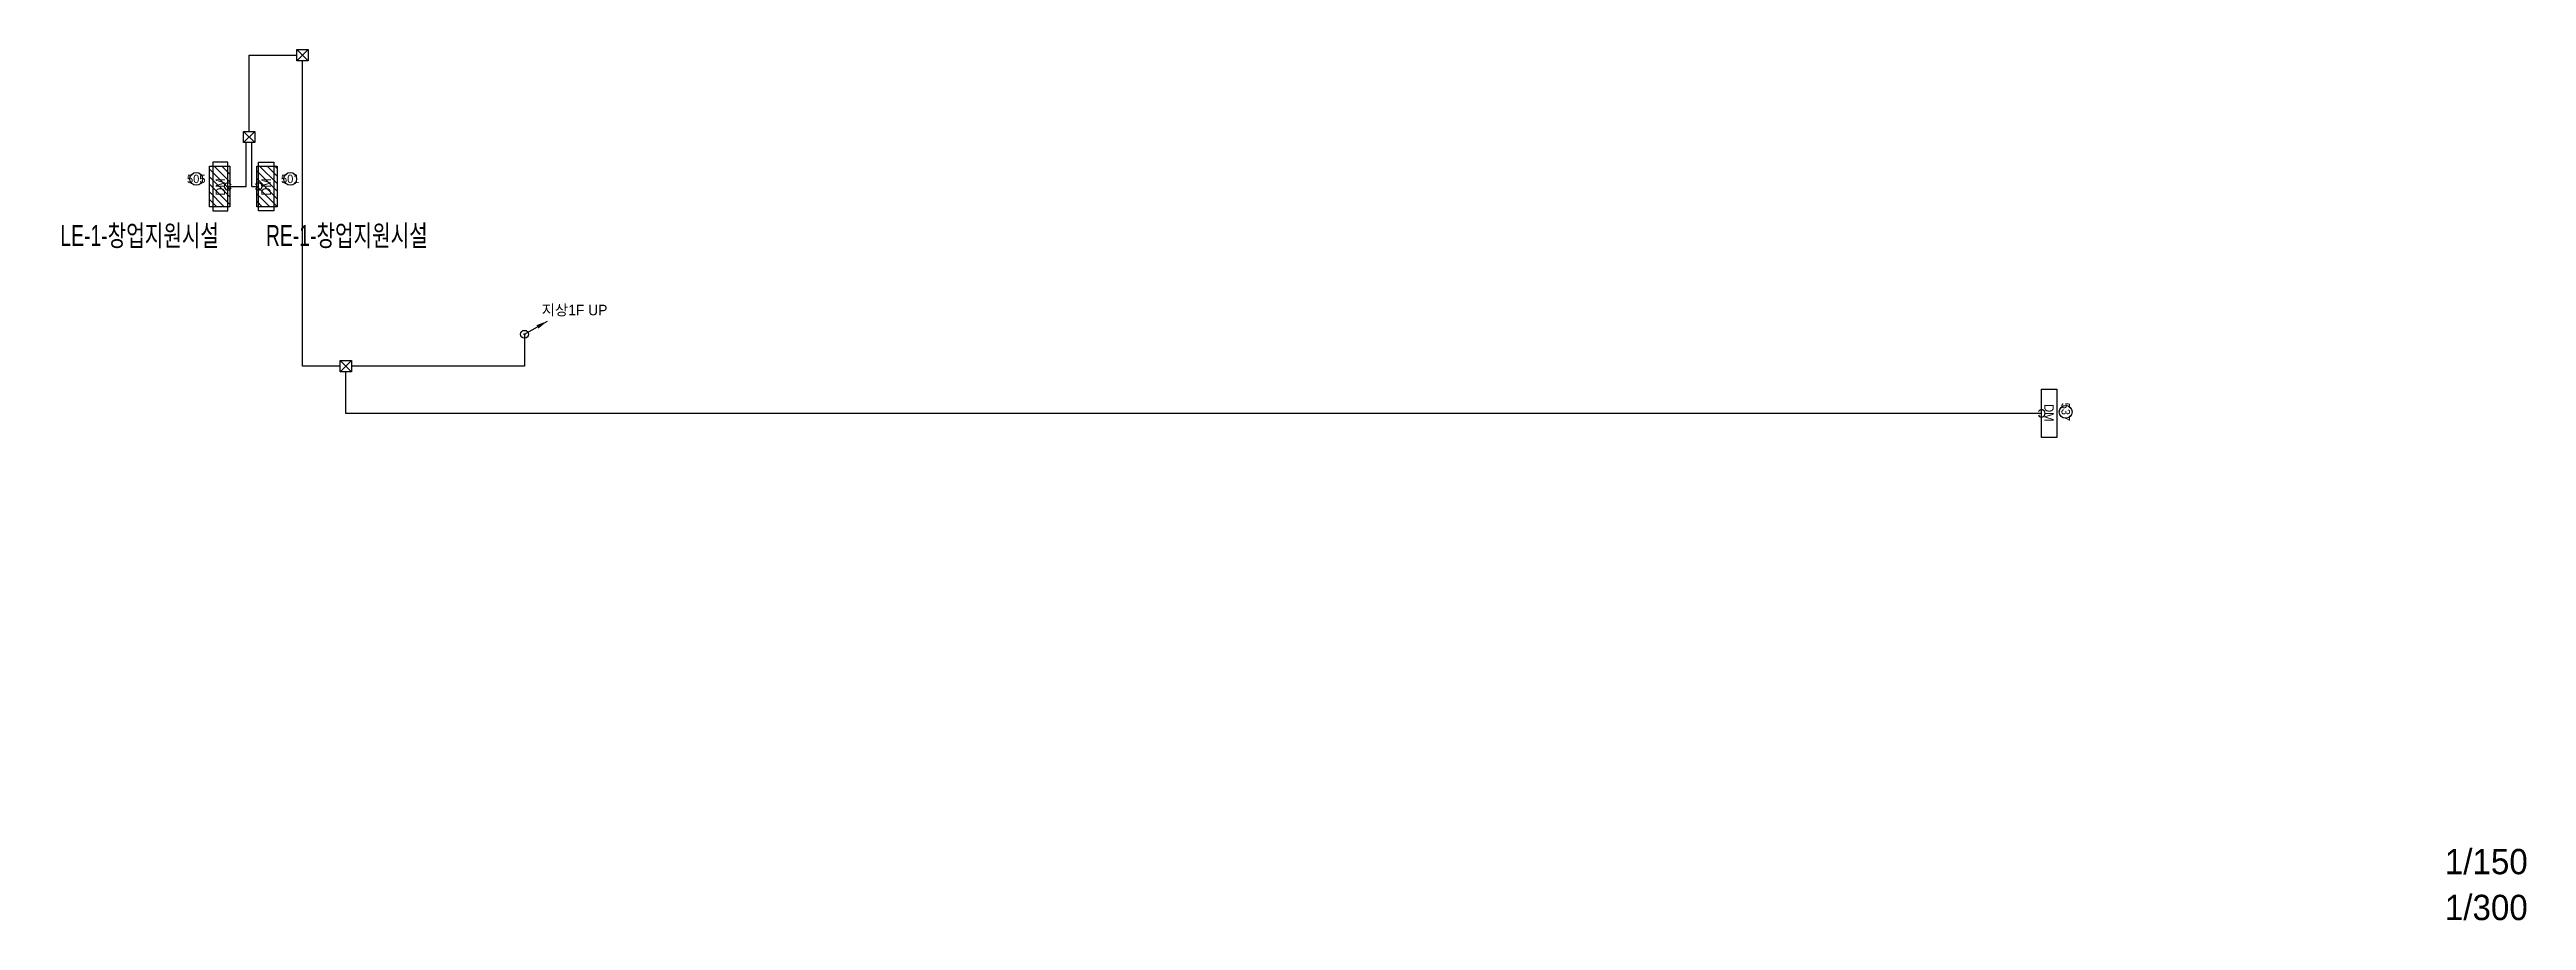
# Model space of a CAD drawing. Header units: millimetres. Extents: x 89450 to 753248, y -530175 to 1209785.
# Drawn here: x 449560 to 493553, y -334921 to -319447 of the extents above; entities that cross this region are included whole.
import ezdxf
from ezdxf.enums import TextEntityAlignment as Align

# ---------------------------------------------------------------- set-up
doc = ezdxf.new("R2010")
doc.units = ezdxf.units.MM
doc.header["$LTSCALE"] = 150
for name, color, linetype in [('------01 Distribution Panel', 3, 'Continuous'), ('-----29 Indicator', 1, 'Continuous'), ('-----43 Drawing Scale', 3, 'Continuous'), ('-----99 EPMS CABLE DUCT', 4, 'Continuous'), ('-----99 EPMS CONDUIT', 4, 'Continuous'), ('-----99 EPMS DEVICE', 3, 'Continuous')]:
    doc.layers.add(name, color=color, linetype=linetype)
doc.styles.add('ELEC', font='')
doc.styles.get('ELEC').set_extended_font_data('Dotum')

msp = doc.modelspace()

# ---------------------------------------------------------------- texts
at = {"layer": '-----29 Indicator', "style": 'ELEC'}
for s, p in [('505', (452165, -321745)), ('501', (453835, -321745))]:
    msp.add_text(s, height=150, dxfattribs=at).set_placement(p, align=Align.MIDDLE_CENTER)
msp.add_text('537', height=150, rotation=270, dxfattribs=at).set_placement((485370, -325885), align=Align.MIDDLE_CENTER)
at = {"layer": '-----43 Drawing Scale', "style": 'ELEC'}
for s, p in [('1/150', (492840, -333875)), ('1/300', (492840, -334690))]:
    msp.add_text(s, height=450, dxfattribs=at).set_placement(p, align=Align.MIDDLE_CENTER)
at = {"layer": '-----99 EPMS CABLE DUCT', "style": 'ELEC'}
msp.add_text('지상1F UP', height=187.7, dxfattribs=at).set_placement((458301, -324169))
at = {"layer": '-----99 EPMS DEVICE', "color": 2, "style": 'ELEC', "width": 0.9}
for rotation, p in [(90, (452593, -321889)), (90, (453407, -321889)), (270, (485074, -325902))]:
    msp.add_text('DM', height=168, rotation=rotation, dxfattribs=at).set_placement(p, align=Align.MIDDLE)

# ---------------------------------------------------------------- blocks, each defined once
blk = doc.blocks.new('A02')
h = blk.add_hatch()
h.set_pattern_fill('ANSI31', color=161, scale=25, style=0)
h.set_pattern_definition([(45, (-2000, -19200), (-56.1266, 56.1266), [])])
h.paths.add_polyline_path([(-300, 300), (-300, 0), (300, 0), (300, 300)])
at = {"color": 161}
blk.add_lwpolyline([(300, 0), (-300, 0), (-300, 300), (300, 300)], close=True, dxfattribs=at)

# ---------------------------------------------------------------- linework, layer by layer
at = {"layer": '-----29 Indicator'}
for centre in [(452165, -321745), (453835, -321745), (485370, -325885)]:
    msp.add_circle(centre, 114, dxfattribs=at)
at = {"layer": '-----99 EPMS CABLE DUCT'}
for p, q in [((453105, -319547), (453951, -319547)), ((453105, -320901), (453105, -319547)), ((453951, -319447), (454151, -319647)), ((453951, -319647), (454151, -319447)), ((453005, -320901), (453205, -321101)), ((453005, -321101), (453205, -320901)), ((453055, -321880), (453055, -321101)), ((453155, -321880), (453155, -321101)), ((452728, -321880), (453055, -321880)), ((453155, -321880), (453272, -321880)), ((457996, -324506), (458402, -324272)), ((454723, -324972), (454923, -325172)), ((454723, -325172), (454923, -324972))]:
    msp.add_line(p, q, dxfattribs=at)
at = {"layer": '-----99 EPMS CABLE DUCT', "elevation": 0}
for points in [[(453951, -319447), (454151, -319447), (454151, -319647), (453951, -319647)], [(453005, -320901), (453205, -320901), (453205, -321101), (453005, -321101)], [(454723, -324972), (454923, -324972), (454923, -325172), (454723, -325172)]]:
    msp.add_lwpolyline(points, close=True, dxfattribs=at)
for points in [[(457996, -324506), (457996, -325072), (454923, -325072)], [(484940, -325912), (454823, -325912), (454823, -325172)]]:
    msp.add_lwpolyline(points, dxfattribs=at)
msp.add_lwpolyline([(458402, -324272, 0, 70, 0), (458226, -324374, 40, 40, 0)], format="xyseb", dxfattribs=at)
at = {"layer": '-----99 EPMS CABLE DUCT'}
msp.add_circle((457996, -324506), 10, dxfattribs=at)
at = {"layer": '-----99 EPMS CONDUIT'}
msp.add_circle((457996, -324506), 69.6, dxfattribs=at)
for centre, start, end in [((452728, -321880), 30, 330), ((453272, -321880), 210, 150), ((484940, -325912), 210, 150)]:
    msp.add_arc(centre, 63.8, start, end, dxfattribs=at)
at = {"layer": '-----99 EPMS DEVICE', "color": 2, "elevation": 0}
msp.add_lwpolyline([(484940, -326342), (484940, -325482), (485209, -325482), (485209, -326342)], close=True, dxfattribs=at)

# ---------------------------------------------------------------- block references
at = {"layer": '------01 Distribution Panel', "xscale": 1.2, "yscale": 1.2, "zscale": 1.2, "rotation": 90}
for p in [(452760, -321880), (453600, -321880)]:
    msp.add_blockref('A02', p, dxfattribs=at)

msp.set_redraw_order([(e.dxf.handle, doc.entitydb.next_handle()) for e in msp.query("TEXT MTEXT ATTDEF DIMENSION ARC_DIMENSION")])  # texts and dimensions are drawn at this point

# ---------------------------------------------------------------- wipeouts: each hides what was drawn before it
at = {"color": 1}
for points in [[(449560, -323015), (452760, -323015), (452760, -322490), (449560, -322490)], [(453240, -323015), (456440, -323015), (456440, -322490), (453240, -322490)]]:
    msp.add_wipeout(points, dxfattribs=at).dxf.layer = '------01 Distribution Panel'

# ---------------------------------------------------------------- next in the draw order: linework, layer by layer
at = {"layer": '-----99 EPMS CABLE DUCT', "elevation": 0}
msp.add_lwpolyline([(454723, -325072), (454051, -325072), (454051, -319647)], dxfattribs=at)
at = {"layer": '-----99 EPMS DEVICE', "color": 2, "elevation": 0}
for points in [[(452459, -321450), (452459, -322310), (452728, -322310), (452728, -321450)], [(453541, -321450), (453541, -322310), (453272, -322310), (453272, -321450)]]:
    msp.add_lwpolyline(points, close=True, dxfattribs=at)

# ---------------------------------------------------------------- next in the draw order: texts
at = {"layer": '------01 Distribution Panel', "style": 'ELEC', "width": 0.7}
for s, p in [('LE-1-창업지원시설', (451160, -322752)), ('RE-1-창업지원시설', (454840, -322752))]:
    msp.add_text(s, height=375, dxfattribs=at).set_placement(p, align=Align.MIDDLE_CENTER)

doc.saveas('drawing.dxf')
